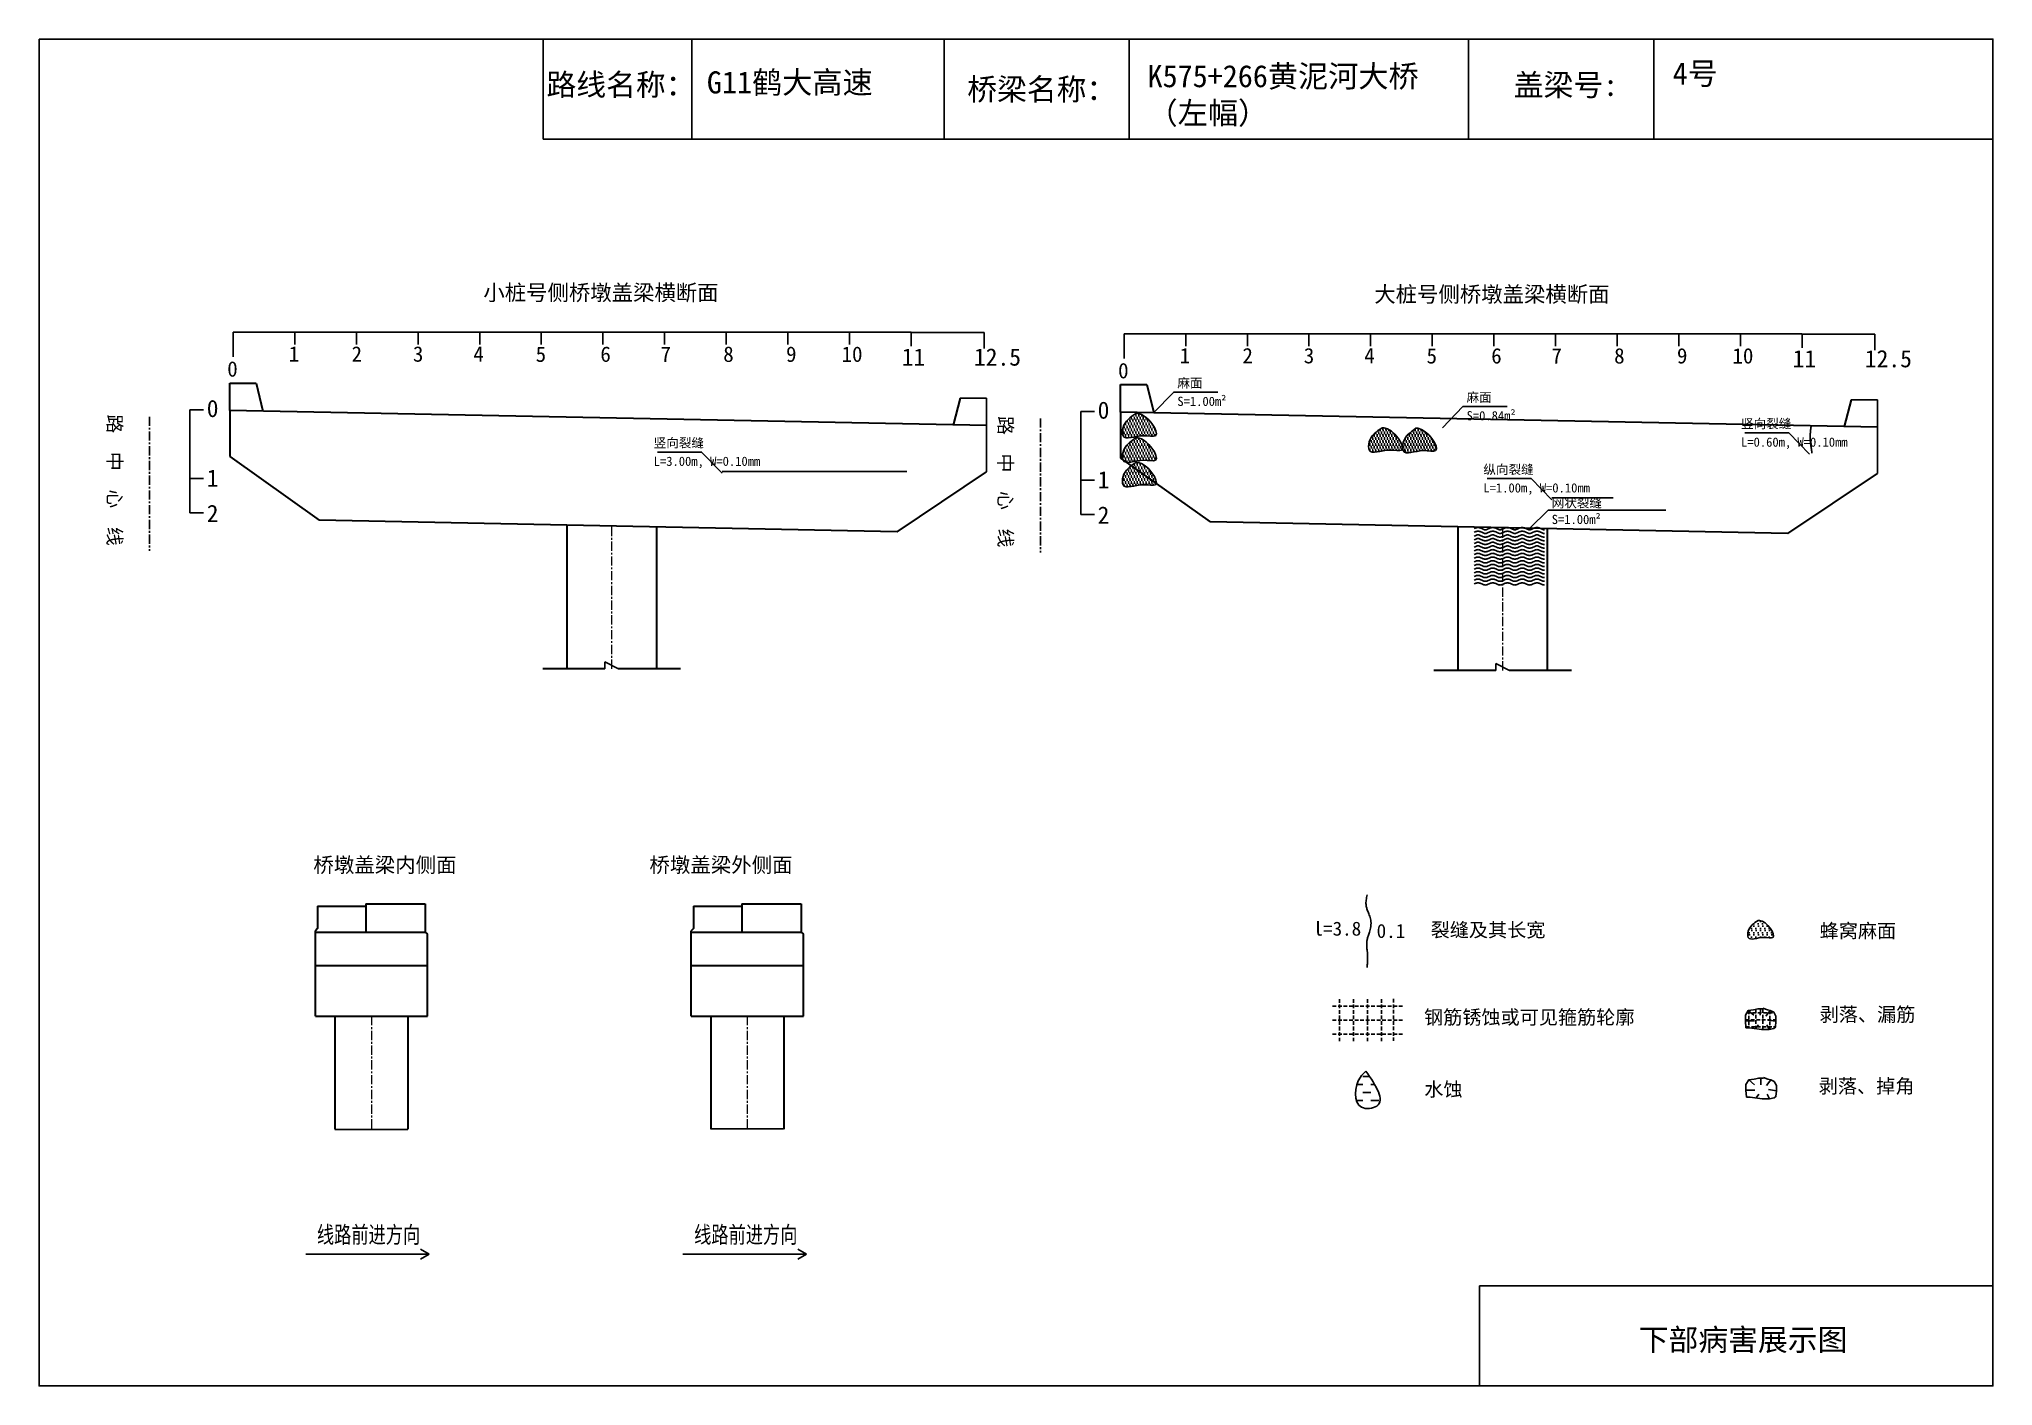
# Model space of a CAD drawing. Header units: millimetres. Extents: x 0 to 530, y 0 to 366.
import ezdxf
from ezdxf.enums import TextEntityAlignment as Align

# ---------------------------------------------------------------- set-up
doc = ezdxf.new("R2010")
doc.units = ezdxf.units.MM
for name, pattern in [('CENTER', [2, 1.25, -0.25, 0.25, -0.25]), ('DASHED', [0.75, 0.5, -0.25]), ('EBG_CENTER', [1.1, 0.8, -0.15, 0, -0.15])]:
    doc.linetypes.add(name, pattern=pattern)
doc.layers.add('Center', color=3, linetype='EBG_CENTER', lineweight=18)
doc.layers.add('中粗实线', color=4, linetype='Continuous', lineweight=35)
for name, color, linetype in [('加固措施', 7, 'Continuous'), ('图层1', 7, 'Continuous'), ('文字', 1, 'Continuous'), ('病害', 5, 'Continuous')]:
    doc.layers.add(name, color=color, linetype=linetype)
doc.styles.add('HAN', font='', dxfattribs={"width": 0.75})
doc.styles.get("Standard").update_dxf_attribs({"font": 'simsun.ttc', "height": 4.25})
doc.styles.add('汉字', font='')
doc.styles.get('HAN').set_extended_font_data('SimSun')
doc.styles.get('汉字').set_extended_font_data('SimSun')
pattern_1 = [(0, (-3019.80915, -229.5924), (0.396875, 0.79375), [0, -0.79375])]
pattern_2 = [(0, (-5094.3226, -525.2974), (0.396875, 0.79375), [0, -0.79375])]

msp = doc.modelspace()

# ---------------------------------------------------------------- texts
for s, height, p in [('1', 4.18, (67.77, 278.01)), ('2', 4.18, (84.8, 278.01)), ('3', 4.18, (101.45, 278.01)), ('4', 4.18, (117.86, 278.01)), ('5', 4.18, (134.76, 277.97)), ('6', 4.18, (152.32, 277.97)), ('7', 4.18, (168.66, 277.97)), ('8', 4.18, (185.67, 277.97)), ('9', 4.18, (202.72, 277.97)), ('10', 4.181, (217.78, 277.97)), ('11', 4.693, (234.1, 276.94)), ('12.5', 4.693, (253.71, 276.94)), ('1', 4.18, (309.54, 277.56)), ('2', 4.18, (326.57, 277.56)), ('3', 4.18, (343.22, 277.56)), ('4', 4.18, (359.63, 277.56)), ('5', 4.18, (376.53, 277.52)), ('6', 4.18, (394.09, 277.52)), ('7', 4.18, (410.44, 277.52)), ('8', 4.18, (427.44, 277.52)), ('9', 4.18, (444.49, 277.52)), ('10', 4.181, (459.55, 277.52)), ('11', 4.693, (475.87, 276.49)), ('12.5', 4.693, (495.48, 276.49)), ('0', 4.18, (51.06, 273.95)), ('0', 4.18, (292.83, 273.5)), ('0', 4.67, (45.51, 262.98)), ('0', 4.67, (287.28, 262.53)), ('1', 4.67, (45.51, 244.09)), ('1', 4.67, (287.28, 243.64)), ('2', 4.67, (45.51, 234.5)), ('2', 4.67, (287.28, 234.05))]:
    msp.add_text(s, height=height).set_placement(p)
at = {"color": 7}
for s, p in [('麻面', (308.91, 271)), ('S=1.00m²', (308.91, 266)), ('麻面', (387.4, 267.1)), ('S=0.84m²', (387.4, 262.1)), ('竖向裂缝', (461.89, 259.94)), ('竖向裂缝', (166.8, 254.74)), ('L=0.60m, W=0.10mm', (461.89, 254.94)), ('L=3.00m, W=0.10mm', (166.8, 249.74)), ('纵向裂缝', (391.96, 247.52)), ('L=1.00m, W=0.10mm', (391.96, 242.52)), ('网状裂缝', (410.5, 238.45)), ('S=1.00m²', (410.5, 233.95))]:
    msp.add_text(s, height=2.5, dxfattribs=at).set_placement(p)
for p in [(18.64, 263.69), (260.41, 263.24)]:
    msp.add_text('路  中  心  线', height=3.734, rotation=270).set_placement(p)
at = {"char_height": 6, "attachment_point": 1}
for s, insert, width in [('{\\fSimSun|b0|i0|c134|p2;\\C7;G11鹤大高速}', (181.23, 356.83), 62.0827), ('K575+266黄泥河大桥（左幅）', (300.82, 358.52), 84.4751), ('4号', (443.31, 359.23), 78.5613)]:
    msp.add_mtext(s, dxfattribs=dict(at, insert=insert, width=width))
at = {"layer": '图层1', "style": '汉字'}
for s, p in [('路线名称：', (137.7, 350.25)), ('桥梁名称：', (251.89, 349)), ('盖梁号:', (400.2, 350.16)), ('下部病害展示图', (434.11, 9.58))]:
    msp.add_text(s, height=5.93, dxfattribs=at).set_placement(p)
at = {"layer": '图层1', "lineweight": -2, "attachment_point": 1}
for s, insert, char_height in [('l=3.8', (345.86, 126.03), 3.806), ('0.1', (362.99, 125.4), 3.806), ('裂缝及其长宽', (377.65, 125.68), 3.806), ('蜂窝麻面', (483.22, 125.44), 3.806), ('钢筋锈蚀或可见箍筋轮廓', (375.86, 101.98), 3.8061), ('剥落、漏筋', (483.22, 102.74), 3.806), ('水蚀', (375.93, 82.42), 3.806), ('剥落、掉角', (482.98, 83.29), 3.806)]:
    msp.add_mtext(s, dxfattribs=dict(at, insert=insert, char_height=char_height))
at = {"layer": '文字', "color": 0}
for s, height, p in [('小桩号侧桥墩盖梁横断面', 4.2544, (152.49, 294.64)), ('大桩号侧桥墩盖梁横断面', 4.2544, (394.27, 294.19)), ('桥墩盖梁内侧面', 4.069, (93.87, 139.39)), ('桥墩盖梁外侧面', 4.069, (185.07, 139.39))]:
    msp.add_text(s, height=height, dxfattribs=at).set_placement(p, align=Align.CENTER)

# ---------------------------------------------------------------- blocks, each defined once
blk = doc.blocks.new('88888')
for p, q in [((1245.415, -3599.279), (1245.261, -3599.19)), ((1243.215, -3599.279), (1245.415, -3599.279)), ((1245.415, -3599.279), (1245.261, -3599.367))]:
    blk.add_line(p, q)
at = {"layer": '文字', "color": 0, "style": 'HAN', "width": 0.75}
blk.add_text('线路前进方向', height=0.3, dxfattribs=at).set_placement((1244.335, -3599.082), align=Align.CENTER)
blk = doc.blocks.new('adfsd')
at = {"lineweight": -2, "ltscale": 0.5}
for p, q in [((1140.897, -3083.694), (1140.936, -3083.729)), ((1140.983, -3083.682), (1140.981, -3083.729)), ((1141.053, -3083.694), (1141.022, -3083.735)), ((1140.876, -3083.768), (1140.94, -3083.769)), ((1140.948, -3083.824), (1140.969, -3083.796)), ((1141.045, -3083.83), (1141.028, -3083.796)), ((1141.094, -3083.772), (1141.036, -3083.763))]:
    blk.add_line(p, q, dxfattribs=at)
blk.add_lwpolyline([(1141, -3083.682), (1140.967, -3083.682), (1140.934, -3083.69), (1140.897, -3083.694), (1140.876, -3083.727), (1140.876, -3083.768), (1140.88, -3083.818), (1140.905, -3083.818), (1140.991, -3083.83), (1141.045, -3083.83), (1141.078, -3083.822), (1141.09, -3083.814), (1141.094, -3083.772), (1141.094, -3083.735), (1141.078, -3083.707), (1141.053, -3083.694), (1141.033, -3083.69), (1141, -3083.678)], dxfattribs=at)

# ---------------------------------------------------------------- hatches: boundary and pattern name
at = {"layer": '加固措施', "lineweight": -2}
h = msp.add_hatch(dxfattribs=at)
h.set_pattern_fill('DOTS')
h.set_pattern_definition(pattern_1)
edge = h.paths.add_edge_path()
edge.add_spline(control_points=[(297.66, 263.99), (296.17, 262.97), (294.06, 261.52), (293.82, 256.14), (298.82, 258.61), (305.61, 256.68), (300.55, 264.11), (297.83, 264), (297.66, 263.99)], knot_values=[0, 0, 0, 0, 5.205471, 7.397577, 12.944796, 16.169923, 23.88441, 24.400432, 24.400432, 24.400432, 24.400432], degree=3, periodic=0)
h = msp.add_hatch(dxfattribs=at)
h.set_pattern_fill('DOTS')
h.set_pattern_definition(pattern_1)
edge = h.paths.add_edge_path()
edge.add_spline(control_points=[(297.66, 263.99), (296.17, 262.97), (294.06, 261.52), (293.82, 256.14), (298.82, 258.61), (305.61, 256.68), (300.55, 264.11), (297.83, 264), (297.66, 263.99)], knot_values=[0, 0, 0, 0, 5.205471, 7.397577, 12.944796, 16.169923, 23.88441, 24.400432, 24.400432, 24.400432, 24.400432], degree=3, periodic=0)
h = msp.add_hatch(dxfattribs=at)
h.set_pattern_fill('DOTS')
h.set_pattern_definition(pattern_1)
edge = h.paths.add_edge_path()
edge.add_spline(control_points=[(364.46, 260.09), (362.97, 259.07), (360.86, 257.62), (360.62, 252.24), (365.62, 254.71), (372.41, 252.78), (367.35, 260.21), (364.63, 260.1), (364.46, 260.09)], knot_values=[0, 0, 0, 0, 5.205471, 7.397577, 12.944796, 16.169923, 23.88441, 24.400432, 24.400432, 24.400432, 24.400432], degree=3, periodic=0)
h = msp.add_hatch(dxfattribs=at)
h.set_pattern_fill('DOTS')
h.set_pattern_definition(pattern_1)
edge = h.paths.add_edge_path()
edge.add_spline(control_points=[(364.46, 260.09), (362.97, 259.07), (360.86, 257.62), (360.62, 252.24), (365.62, 254.71), (372.41, 252.78), (367.35, 260.21), (364.63, 260.1), (364.46, 260.09)], knot_values=[0, 0, 0, 0, 5.205471, 7.397577, 12.944796, 16.169923, 23.88441, 24.400432, 24.400432, 24.400432, 24.400432], degree=3, periodic=0)
h = msp.add_hatch(dxfattribs=at)
h.set_pattern_fill('DOTS')
h.set_pattern_definition(pattern_1)
edge = h.paths.add_edge_path()
edge.add_spline(control_points=[(373.67, 259.93), (372.18, 258.91), (370.07, 257.46), (369.83, 252.08), (374.83, 254.55), (381.62, 252.61), (376.56, 260.05), (373.84, 259.94), (373.67, 259.93)], knot_values=[0, 0, 0, 0, 5.205471, 7.397577, 12.944796, 16.169923, 23.88441, 24.400432, 24.400432, 24.400432, 24.400432], degree=3, periodic=0)
h = msp.add_hatch(dxfattribs=at)
h.set_pattern_fill('DOTS')
h.set_pattern_definition(pattern_1)
edge = h.paths.add_edge_path()
edge.add_spline(control_points=[(373.67, 259.93), (372.18, 258.91), (370.07, 257.46), (369.83, 252.08), (374.83, 254.55), (381.62, 252.61), (376.56, 260.05), (373.84, 259.94), (373.67, 259.93)], knot_values=[0, 0, 0, 0, 5.205471, 7.397577, 12.944796, 16.169923, 23.88441, 24.400432, 24.400432, 24.400432, 24.400432], degree=3, periodic=0)
h = msp.add_hatch(dxfattribs=at)
h.set_pattern_fill('DOTS')
h.set_pattern_definition(pattern_1)
edge = h.paths.add_edge_path()
edge.add_spline(control_points=[(297.66, 257.34), (296.17, 256.31), (294.06, 254.86), (293.82, 249.48), (298.82, 251.95), (305.61, 250.02), (300.55, 257.46), (297.83, 257.34), (297.66, 257.34)], knot_values=[0, 0, 0, 0, 5.205471, 7.397577, 12.944796, 16.169923, 23.88441, 24.400432, 24.400432, 24.400432, 24.400432], degree=3, periodic=0)
h = msp.add_hatch(dxfattribs=at)
h.set_pattern_fill('DOTS')
h.set_pattern_definition(pattern_1)
edge = h.paths.add_edge_path()
edge.add_spline(control_points=[(297.66, 257.34), (296.17, 256.31), (294.06, 254.86), (293.82, 249.48), (298.82, 251.95), (305.61, 250.02), (300.55, 257.46), (297.83, 257.34), (297.66, 257.34)], knot_values=[0, 0, 0, 0, 5.205471, 7.397577, 12.944796, 16.169923, 23.88441, 24.400432, 24.400432, 24.400432, 24.400432], degree=3, periodic=0)
h = msp.add_hatch(dxfattribs=at)
h.set_pattern_fill('DOTS')
h.set_pattern_definition(pattern_1)
edge = h.paths.add_edge_path()
edge.add_spline(control_points=[(297.66, 250.68), (296.17, 249.66), (294.06, 248.2), (293.82, 242.83), (298.82, 245.3), (305.61, 243.36), (300.55, 250.8), (297.83, 250.69), (297.66, 250.68)], knot_values=[0, 0, 0, 0, 5.205471, 7.397577, 12.944796, 16.169923, 23.88441, 24.400432, 24.400432, 24.400432, 24.400432], degree=3, periodic=0)
h = msp.add_hatch(dxfattribs=at)
h.set_pattern_fill('DOTS')
h.set_pattern_definition(pattern_1)
edge = h.paths.add_edge_path()
edge.add_spline(control_points=[(297.66, 250.68), (296.17, 249.66), (294.06, 248.2), (293.82, 242.83), (298.82, 245.3), (305.61, 243.36), (300.55, 250.8), (297.83, 250.69), (297.66, 250.68)], knot_values=[0, 0, 0, 0, 5.205471, 7.397577, 12.944796, 16.169923, 23.88441, 24.400432, 24.400432, 24.400432, 24.400432], degree=3, periodic=0)
h = msp.add_hatch(dxfattribs=at)
h.set_pattern_fill('DOTS', scale=0.761211)
h.set_pattern_definition([(0, (-4133.865, -228.021), (0.60421105, 1.2084221), [0, -1.2084221])])
edge = h.paths.add_edge_path()
edge.add_spline(control_points=[(466.5, 126.36), (465.37, 125.58), (463.76, 124.47), (463.58, 120.38), (467.38, 122.26), (472.55, 120.79), (468.71, 126.45), (466.63, 126.36), (466.5, 126.36)], knot_values=[0, 0, 0, 0, 5.205471, 7.397577, 12.944796, 16.169923, 23.88441, 24.400432, 24.400432, 24.400432, 24.400432], degree=3, periodic=0)
h = msp.add_hatch(dxfattribs=at)
h.set_pattern_fill('DASH', color=256, scale=0.68509)
h.set_pattern_definition([(0, (-3780.0898, -192.23), (2.1751598, 2.1751598), [2.1751598, -2.1751598])])
edge = h.paths.add_edge_path()
edge.add_spline(control_points=[(360.1, 85.42), (359.56, 84.94), (357.02, 82.69), (356.34, 74.5), (366.54, 75.95), (362.77, 81.5), (360.1, 85.42)], knot_values=[0, 0, 0, 0, 3.237042, 15.187225, 21.182779, 35.601669, 35.601669, 35.601669, 35.601669], degree=3, periodic=0)
at = {"layer": '病害', "lineweight": -2}
h = msp.add_hatch(dxfattribs=at)
h.set_pattern_fill('DOTS', color=4, style=0)
h.set_pattern_definition(pattern_2)
edge = h.paths.add_edge_path()
edge.add_spline(control_points=[(297.66, 263.99), (296.17, 262.97), (294.06, 261.52), (293.82, 256.14), (298.82, 258.61), (305.61, 256.68), (300.55, 264.11), (297.83, 264), (297.66, 263.99)], knot_values=[0, 0, 0, 0, 1.041094, 1.479515, 2.588959, 3.233985, 4.776882, 4.880086, 4.880086, 4.880086, 4.880086], degree=3, periodic=0)
h = msp.add_hatch(dxfattribs=at)
h.set_pattern_fill('DOTS', color=4, style=0)
h.set_pattern_definition(pattern_2)
edge = h.paths.add_edge_path()
edge.add_spline(control_points=[(297.66, 263.99), (296.17, 262.97), (294.06, 261.52), (293.82, 256.14), (298.82, 258.61), (305.61, 256.68), (300.55, 264.11), (297.83, 264), (297.66, 263.99)], knot_values=[0, 0, 0, 0, 1.041094, 1.479515, 2.588959, 3.233985, 4.776882, 4.880086, 4.880086, 4.880086, 4.880086], degree=3, periodic=0)
h = msp.add_hatch(dxfattribs=at)
h.set_pattern_fill('DOTS', color=4, style=0)
h.set_pattern_definition(pattern_2)
edge = h.paths.add_edge_path()
edge.add_spline(control_points=[(364.46, 260.09), (362.97, 259.07), (360.86, 257.62), (360.62, 252.24), (365.62, 254.71), (372.41, 252.78), (367.35, 260.21), (364.63, 260.1), (364.46, 260.09)], knot_values=[0, 0, 0, 0, 1.041094, 1.479515, 2.588959, 3.233985, 4.776882, 4.880086, 4.880086, 4.880086, 4.880086], degree=3, periodic=0)
h = msp.add_hatch(dxfattribs=at)
h.set_pattern_fill('DOTS', color=4, style=0)
h.set_pattern_definition(pattern_2)
edge = h.paths.add_edge_path()
edge.add_spline(control_points=[(364.46, 260.09), (362.97, 259.07), (360.86, 257.62), (360.62, 252.24), (365.62, 254.71), (372.41, 252.78), (367.35, 260.21), (364.63, 260.1), (364.46, 260.09)], knot_values=[0, 0, 0, 0, 1.041094, 1.479515, 2.588959, 3.233985, 4.776882, 4.880086, 4.880086, 4.880086, 4.880086], degree=3, periodic=0)
h = msp.add_hatch(dxfattribs=at)
h.set_pattern_fill('DOTS', color=4, style=0)
h.set_pattern_definition(pattern_2)
edge = h.paths.add_edge_path()
edge.add_spline(control_points=[(373.67, 259.93), (372.18, 258.91), (370.07, 257.46), (369.83, 252.08), (374.83, 254.55), (381.62, 252.61), (376.56, 260.05), (373.84, 259.94), (373.67, 259.93)], knot_values=[0, 0, 0, 0, 1.041094, 1.479515, 2.588959, 3.233985, 4.776882, 4.880086, 4.880086, 4.880086, 4.880086], degree=3, periodic=0)
h = msp.add_hatch(dxfattribs=at)
h.set_pattern_fill('DOTS', color=4, style=0)
h.set_pattern_definition(pattern_2)
edge = h.paths.add_edge_path()
edge.add_spline(control_points=[(373.67, 259.93), (372.18, 258.91), (370.07, 257.46), (369.83, 252.08), (374.83, 254.55), (381.62, 252.61), (376.56, 260.05), (373.84, 259.94), (373.67, 259.93)], knot_values=[0, 0, 0, 0, 1.041094, 1.479515, 2.588959, 3.233985, 4.776882, 4.880086, 4.880086, 4.880086, 4.880086], degree=3, periodic=0)
h = msp.add_hatch(dxfattribs=at)
h.set_pattern_fill('DOTS', color=4, style=0)
h.set_pattern_definition(pattern_2)
edge = h.paths.add_edge_path()
edge.add_spline(control_points=[(297.66, 257.34), (296.17, 256.31), (294.06, 254.86), (293.82, 249.48), (298.82, 251.95), (305.61, 250.02), (300.55, 257.46), (297.83, 257.34), (297.66, 257.34)], knot_values=[0, 0, 0, 0, 1.041094, 1.479515, 2.588959, 3.233985, 4.776882, 4.880086, 4.880086, 4.880086, 4.880086], degree=3, periodic=0)
h = msp.add_hatch(dxfattribs=at)
h.set_pattern_fill('DOTS', color=4, style=0)
h.set_pattern_definition(pattern_2)
edge = h.paths.add_edge_path()
edge.add_spline(control_points=[(297.66, 257.34), (296.17, 256.31), (294.06, 254.86), (293.82, 249.48), (298.82, 251.95), (305.61, 250.02), (300.55, 257.46), (297.83, 257.34), (297.66, 257.34)], knot_values=[0, 0, 0, 0, 1.041094, 1.479515, 2.588959, 3.233985, 4.776882, 4.880086, 4.880086, 4.880086, 4.880086], degree=3, periodic=0)
h = msp.add_hatch(dxfattribs=at)
h.set_pattern_fill('DOTS', color=4, style=0)
h.set_pattern_definition(pattern_2)
edge = h.paths.add_edge_path()
edge.add_spline(control_points=[(297.66, 250.68), (296.17, 249.66), (294.06, 248.2), (293.82, 242.83), (298.82, 245.3), (305.61, 243.36), (300.55, 250.8), (297.83, 250.69), (297.66, 250.68)], knot_values=[0, 0, 0, 0, 1.041094, 1.479515, 2.588959, 3.233985, 4.776882, 4.880086, 4.880086, 4.880086, 4.880086], degree=3, periodic=0)
h = msp.add_hatch(dxfattribs=at)
h.set_pattern_fill('DOTS', color=4, style=0)
h.set_pattern_definition(pattern_2)
edge = h.paths.add_edge_path()
edge.add_spline(control_points=[(297.66, 250.68), (296.17, 249.66), (294.06, 248.2), (293.82, 242.83), (298.82, 245.3), (305.61, 243.36), (300.55, 250.8), (297.83, 250.69), (297.66, 250.68)], knot_values=[0, 0, 0, 0, 1.041094, 1.479515, 2.588959, 3.233985, 4.776882, 4.880086, 4.880086, 4.880086, 4.880086], degree=3, periodic=0)
h = msp.add_hatch(dxfattribs=at)
h.set_pattern_fill('DOTS', color=4, scale=0.761211, style=0)
h.set_pattern_definition([(0, (-7292.149, -678.2086), (0.60421105, 1.2084221), [0, -1.2084221])])
edge = h.paths.add_edge_path()
edge.add_spline(control_points=[(466.5, 126.36), (465.37, 125.58), (463.76, 124.47), (463.58, 120.38), (467.38, 122.26), (472.55, 120.79), (468.71, 126.45), (466.63, 126.36), (466.5, 126.36)], knot_values=[0, 0, 0, 0, 1.041094, 1.479515, 2.588959, 3.233985, 4.776882, 4.880086, 4.880086, 4.880086, 4.880086], degree=3, periodic=0)

# ---------------------------------------------------------------- linework, layer by layer
at = {"color": 0, "linetype": 'ByBlock'}
for p, q in [((0, 365.59), (530.24, 365.59)), ((0, 0), (0, 365.59)), ((136.78, 365.59), (136.78, 338.41)), ((245.6, 365.59), (245.6, 338.41)), ((387.92, 365.59), (387.92, 338.41)), ((438.18, 365.53), (438.18, 338.35)), ((530.24, 365.59), (530.24, 0)), ((136.78, 338.41), (530.24, 338.41)), ((390.91, 0), (390.91, 27.18)), ((390.91, 27.18), (530.24, 27.18)), ((530.24, 0), (0, 0))]:
    msp.add_line(p, q, dxfattribs=at)
at = {"color": 0}
for p, q in [((52.68, 279.33), (52.68, 286.02)), ((52.68, 286.02), (69.4, 286.02)), ((69.4, 286.02), (69.4, 282.68)), ((69.4, 286.02), (86.13, 286.02)), ((86.13, 286.02), (102.85, 286.02)), ((86.13, 286.02), (86.13, 282.68)), ((102.85, 286.02), (119.58, 286.02)), ((102.85, 286.02), (102.85, 282.68)), ((119.58, 286.02), (136.3, 286.02)), ((119.58, 286.02), (119.58, 282.68)), ((136.3, 286.02), (153.03, 286.02)), ((136.3, 286.02), (136.3, 282.68)), ((153.03, 286.02), (169.75, 286.02)), ((153.03, 286.02), (153.03, 282.68)), ((169.75, 286.02), (186.48, 286.02)), ((169.75, 286.02), (169.75, 282.68)), ((186.48, 286.02), (203.2, 286.02)), ((186.48, 286.02), (186.48, 282.68)), ((186.48, 286.02), (199.86, 286.02)), ((203.2, 286.02), (219.93, 286.02)), ((203.2, 286.02), (203.2, 282.68)), ((203.2, 286.02), (206.55, 286.02)), ((219.93, 286.02), (236.65, 286.02)), ((219.93, 286.02), (219.93, 282.68)), ((236.66, 285.98), (236.66, 282.23)), ((294.45, 278.88), (294.45, 285.57)), ((294.45, 285.57), (311.17, 285.57)), ((311.17, 285.57), (311.17, 282.23)), ((311.17, 285.57), (327.9, 285.57)), ((327.9, 285.57), (344.62, 285.57)), ((327.9, 285.57), (327.9, 282.23)), ((344.62, 285.57), (361.35, 285.57)), ((344.62, 285.57), (344.62, 282.23)), ((361.35, 285.57), (378.07, 285.57)), ((361.35, 285.57), (361.35, 282.23)), ((378.07, 285.57), (394.8, 285.57)), ((378.07, 285.57), (378.07, 282.23)), ((394.8, 285.57), (411.52, 285.57)), ((394.8, 285.57), (394.8, 282.23)), ((411.52, 285.57), (428.25, 285.57)), ((411.52, 285.57), (411.52, 282.23)), ((428.25, 285.57), (444.97, 285.57)), ((428.25, 285.57), (428.25, 282.23)), ((428.25, 285.57), (441.63, 285.57)), ((444.97, 285.57), (461.7, 285.57)), ((444.97, 285.57), (444.97, 282.23)), ((444.97, 285.57), (448.32, 285.57)), ((461.7, 285.57), (478.42, 285.57)), ((461.7, 285.57), (461.7, 282.23)), ((478.43, 285.53), (478.43, 281.78)), ((44.63, 264.98), (40.9, 264.98)), ((40.9, 264.98), (40.9, 236.97)), ((286.4, 264.53), (282.67, 264.53)), ((282.67, 264.53), (282.67, 236.52)), ((40.9, 246.31), (44.63, 246.31)), ((282.67, 245.86), (286.4, 245.86)), ((40.9, 236.97), (44.63, 236.97)), ((282.67, 236.52), (286.4, 236.52)), ((153.53, 194.68), (153.53, 196.55)), ((395.3, 194.23), (395.3, 196.1))]:
    msp.add_line(p, q, dxfattribs=at)
at = {"linetype": 'ByBlock'}
for p, q in [((236.66, 285.98), (256.44, 285.98)), ((256.44, 285.98), (256.44, 281.57)), ((478.43, 285.53), (498.21, 285.53)), ((498.21, 285.53), (498.21, 281.12)), ((249.97, 268.12), (257.12, 268.12)), ((257.12, 268.12), (257.12, 260.65)), ((491.74, 267.67), (498.89, 267.67)), ((498.89, 267.67), (498.89, 260.2)), ((257.12, 260.65), (257.12, 248.14)), ((498.89, 260.2), (498.89, 247.69)), ((153.53, 196.55), (157.26, 194.68)), ((395.3, 196.1), (399.03, 194.23))]:
    msp.add_line(p, q, dxfattribs=at)
at = {"color": 1, "linetype": 'CENTER', "ltscale": 2}
for p, q in [((29.99, 263.09), (29.99, 226.65)), ((271.76, 262.64), (271.76, 226.2))]:
    msp.add_line(p, q, dxfattribs=at)
at = {"color": 7}
for p, q in [((185.35, 248.23), (235.45, 248.23)), ((410.52, 241.02), (427.22, 241.02))]:
    msp.add_line(p, q, dxfattribs=at)
at = {"color": 1, "linetype": 'DASHED', "ltscale": 2}
for p, q in [((351.03, 103.12), (370.06, 103.12)), ((352.93, 105.02), (352.93, 93.6)), ((356.74, 105.02), (356.74, 93.6)), ((360.55, 105.02), (360.55, 93.6)), ((364.35, 105.02), (364.35, 93.6)), ((367.61, 105.05), (367.61, 93.63)), ((463.45, 101.3), (470.83, 101.3)), ((463.98, 101.94), (463.98, 97.23)), ((465.89, 102.25), (465.89, 96.99)), ((467.79, 102.25), (467.79, 96.76)), ((469.69, 101.95), (469.69, 96.82)), ((351.03, 99.31), (370.06, 99.31)), ((351.03, 95.5), (370.06, 95.5)), ((463.06, 99.39), (471.36, 99.39)), ((463.2, 97.49), (471.21, 97.49))]:
    msp.add_line(p, q, dxfattribs=at)
for p, q in [((80.29, 69.58), (100.06, 69.58)), ((182.26, 69.76), (202.03, 69.76))]:
    msp.add_line(p, q)
at = {"color": 0, "linetype": 'ByBlock'}
msp.add_lwpolyline([(0, 365.59), (530.24, 365.59), (530.24, 0), (0, 0)], close=True, dxfattribs=at)
at = {"color": 7}
for points in [[(302.35, 264), (307.91, 269.75), (319.91, 269.75)], [(380.84, 260.1), (386.4, 265.85), (398.4, 265.85)], [(480.94, 260.74), (480.91, 260.54), (480.88, 260.34), (480.85, 260.14), (480.83, 259.94), (480.8, 259.74), (480.77, 259.54), (480.75, 259.34), (480.73, 259.14), (480.71, 258.94), (480.69, 258.74), (480.68, 258.54), (480.66, 258.34), (480.65, 258.14), (480.65, 257.94), (480.64, 257.74), (480.64, 257.54), (480.65, 257.34), (480.65, 257.14), (480.66, 256.94), (480.67, 256.74), (480.68, 256.54), (480.7, 256.34), (480.72, 256.14), (480.74, 255.94), (480.76, 255.74), (480.79, 255.54), (480.82, 255.34), (480.84, 255.14), (480.87, 254.94), (480.9, 254.74), (480.93, 254.54), (480.96, 254.34), (480.99, 254.14), (481.02, 253.94), (481.05, 253.74), (481.08, 253.54), (481.1, 253.34), (481.13, 253.14)], [(480.44, 252.94), (474.89, 258.69), (462.89, 258.69)], [(185.35, 247.73), (179.8, 253.49), (167.8, 253.49)], [(410.52, 240.52), (404.96, 246.27), (392.96, 246.27)], [(404.5, 232.7), (409.5, 237.7), (441.5, 237.7)], [(389.5, 232.7), (389.7, 232.79), (389.9, 232.88), (390.1, 232.94), (390.3, 232.99), (390.5, 233), (390.7, 232.99), (390.9, 232.94), (391.1, 232.88), (391.3, 232.79), (391.5, 232.7), (391.7, 232.61), (391.9, 232.52), (392.1, 232.46), (392.3, 232.41), (392.5, 232.4), (392.7, 232.41), (392.9, 232.46), (393.1, 232.52), (393.3, 232.61), (393.5, 232.7), (393.7, 232.79), (393.9, 232.88), (394.1, 232.94), (394.3, 232.99), (394.5, 233), (394.7, 232.99), (394.9, 232.94), (395.1, 232.88), (395.3, 232.79), (395.5, 232.7), (395.7, 232.61), (395.9, 232.52), (396.1, 232.46), (396.3, 232.41), (396.5, 232.4), (396.7, 232.41), (396.9, 232.46), (397.1, 232.52), (397.3, 232.61), (397.5, 232.7), (397.7, 232.79), (397.9, 232.88), (398.1, 232.94), (398.3, 232.99), (398.5, 233), (398.7, 232.99), (398.9, 232.94), (399.1, 232.88), (399.3, 232.79), (399.5, 232.7), (399.7, 232.61), (399.9, 232.52), (400.1, 232.46), (400.3, 232.41), (400.5, 232.4), (400.7, 232.41), (400.9, 232.46), (401.1, 232.52), (401.3, 232.61), (401.5, 232.7), (401.7, 232.79), (401.9, 232.88), (402.1, 232.94), (402.3, 232.99), (402.5, 233), (402.7, 232.99), (402.9, 232.94), (403.1, 232.88), (403.3, 232.79), (403.5, 232.7), (403.7, 232.61), (403.9, 232.52), (404.1, 232.46), (404.3, 232.41), (404.5, 232.4), (404.7, 232.41), (404.9, 232.46), (405.1, 232.52), (405.3, 232.61), (405.5, 232.7), (405.7, 232.79), (405.9, 232.88), (406.1, 232.94), (406.3, 232.99), (406.5, 233), (406.7, 232.99), (406.9, 232.94), (407.1, 232.88), (407.3, 232.79), (407.5, 232.7), (407.7, 232.61), (407.9, 232.52), (408.1, 232.46), (408.3, 232.41), (408.5, 232.4)], [(389.5, 231.7), (389.7, 231.79), (389.9, 231.88), (390.1, 231.94), (390.3, 231.99), (390.5, 232), (390.7, 231.99), (390.9, 231.94), (391.1, 231.88), (391.3, 231.79), (391.5, 231.7), (391.7, 231.61), (391.9, 231.52), (392.1, 231.46), (392.3, 231.41), (392.5, 231.4), (392.7, 231.41), (392.9, 231.46), (393.1, 231.52), (393.3, 231.61), (393.5, 231.7), (393.7, 231.79), (393.9, 231.88), (394.1, 231.94), (394.3, 231.99), (394.5, 232), (394.7, 231.99), (394.9, 231.94), (395.1, 231.88), (395.3, 231.79), (395.5, 231.7), (395.7, 231.61), (395.9, 231.52), (396.1, 231.46), (396.3, 231.41), (396.5, 231.4), (396.7, 231.41), (396.9, 231.46), (397.1, 231.52), (397.3, 231.61), (397.5, 231.7), (397.7, 231.79), (397.9, 231.88), (398.1, 231.94), (398.3, 231.99), (398.5, 232), (398.7, 231.99), (398.9, 231.94), (399.1, 231.88), (399.3, 231.79), (399.5, 231.7), (399.7, 231.61), (399.9, 231.52), (400.1, 231.46), (400.3, 231.41), (400.5, 231.4), (400.7, 231.41), (400.9, 231.46), (401.1, 231.52), (401.3, 231.61), (401.5, 231.7), (401.7, 231.79), (401.9, 231.88), (402.1, 231.94), (402.3, 231.99), (402.5, 232), (402.7, 231.99), (402.9, 231.94), (403.1, 231.88), (403.3, 231.79), (403.5, 231.7), (403.7, 231.61), (403.9, 231.52), (404.1, 231.46), (404.3, 231.41), (404.5, 231.4), (404.7, 231.41), (404.9, 231.46), (405.1, 231.52), (405.3, 231.61), (405.5, 231.7), (405.7, 231.79), (405.9, 231.88), (406.1, 231.94), (406.3, 231.99), (406.5, 232), (406.7, 231.99), (406.9, 231.94), (407.1, 231.88), (407.3, 231.79), (407.5, 231.7), (407.7, 231.61), (407.9, 231.52), (408.1, 231.46), (408.3, 231.41), (408.5, 231.4)], [(389.5, 230.7), (389.7, 230.79), (389.9, 230.88), (390.1, 230.94), (390.3, 230.99), (390.5, 231), (390.7, 230.99), (390.9, 230.94), (391.1, 230.88), (391.3, 230.79), (391.5, 230.7), (391.7, 230.61), (391.9, 230.52), (392.1, 230.46), (392.3, 230.41), (392.5, 230.4), (392.7, 230.41), (392.9, 230.46), (393.1, 230.52), (393.3, 230.61), (393.5, 230.7), (393.7, 230.79), (393.9, 230.88), (394.1, 230.94), (394.3, 230.99), (394.5, 231), (394.7, 230.99), (394.9, 230.94), (395.1, 230.88), (395.3, 230.79), (395.5, 230.7), (395.7, 230.61), (395.9, 230.52), (396.1, 230.46), (396.3, 230.41), (396.5, 230.4), (396.7, 230.41), (396.9, 230.46), (397.1, 230.52), (397.3, 230.61), (397.5, 230.7), (397.7, 230.79), (397.9, 230.88), (398.1, 230.94), (398.3, 230.99), (398.5, 231), (398.7, 230.99), (398.9, 230.94), (399.1, 230.88), (399.3, 230.79), (399.5, 230.7), (399.7, 230.61), (399.9, 230.52), (400.1, 230.46), (400.3, 230.41), (400.5, 230.4), (400.7, 230.41), (400.9, 230.46), (401.1, 230.52), (401.3, 230.61), (401.5, 230.7), (401.7, 230.79), (401.9, 230.88), (402.1, 230.94), (402.3, 230.99), (402.5, 231), (402.7, 230.99), (402.9, 230.94), (403.1, 230.88), (403.3, 230.79), (403.5, 230.7), (403.7, 230.61), (403.9, 230.52), (404.1, 230.46), (404.3, 230.41), (404.5, 230.4), (404.7, 230.41), (404.9, 230.46), (405.1, 230.52), (405.3, 230.61), (405.5, 230.7), (405.7, 230.79), (405.9, 230.88), (406.1, 230.94), (406.3, 230.99), (406.5, 231), (406.7, 230.99), (406.9, 230.94), (407.1, 230.88), (407.3, 230.79), (407.5, 230.7), (407.7, 230.61), (407.9, 230.52), (408.1, 230.46), (408.3, 230.41), (408.5, 230.4)], [(389.5, 229.7), (389.7, 229.79), (389.9, 229.88), (390.1, 229.94), (390.3, 229.99), (390.5, 230), (390.7, 229.99), (390.9, 229.94), (391.1, 229.88), (391.3, 229.79), (391.5, 229.7), (391.7, 229.61), (391.9, 229.52), (392.1, 229.46), (392.3, 229.41), (392.5, 229.4), (392.7, 229.41), (392.9, 229.46), (393.1, 229.52), (393.3, 229.61), (393.5, 229.7), (393.7, 229.79), (393.9, 229.88), (394.1, 229.94), (394.3, 229.99), (394.5, 230), (394.7, 229.99), (394.9, 229.94), (395.1, 229.88), (395.3, 229.79), (395.5, 229.7), (395.7, 229.61), (395.9, 229.52), (396.1, 229.46), (396.3, 229.41), (396.5, 229.4), (396.7, 229.41), (396.9, 229.46), (397.1, 229.52), (397.3, 229.61), (397.5, 229.7), (397.7, 229.79), (397.9, 229.88), (398.1, 229.94), (398.3, 229.99), (398.5, 230), (398.7, 229.99), (398.9, 229.94), (399.1, 229.88), (399.3, 229.79), (399.5, 229.7), (399.7, 229.61), (399.9, 229.52), (400.1, 229.46), (400.3, 229.41), (400.5, 229.4), (400.7, 229.41), (400.9, 229.46), (401.1, 229.52), (401.3, 229.61), (401.5, 229.7), (401.7, 229.79), (401.9, 229.88), (402.1, 229.94), (402.3, 229.99), (402.5, 230), (402.7, 229.99), (402.9, 229.94), (403.1, 229.88), (403.3, 229.79), (403.5, 229.7), (403.7, 229.61), (403.9, 229.52), (404.1, 229.46), (404.3, 229.41), (404.5, 229.4), (404.7, 229.41), (404.9, 229.46), (405.1, 229.52), (405.3, 229.61), (405.5, 229.7), (405.7, 229.79), (405.9, 229.88), (406.1, 229.94), (406.3, 229.99), (406.5, 230), (406.7, 229.99), (406.9, 229.94), (407.1, 229.88), (407.3, 229.79), (407.5, 229.7), (407.7, 229.61), (407.9, 229.52), (408.1, 229.46), (408.3, 229.41), (408.5, 229.4)], [(389.5, 228.7), (389.7, 228.79), (389.9, 228.88), (390.1, 228.94), (390.3, 228.99), (390.5, 229), (390.7, 228.99), (390.9, 228.94), (391.1, 228.88), (391.3, 228.79), (391.5, 228.7), (391.7, 228.61), (391.9, 228.52), (392.1, 228.46), (392.3, 228.41), (392.5, 228.4), (392.7, 228.41), (392.9, 228.46), (393.1, 228.52), (393.3, 228.61), (393.5, 228.7), (393.7, 228.79), (393.9, 228.88), (394.1, 228.94), (394.3, 228.99), (394.5, 229), (394.7, 228.99), (394.9, 228.94), (395.1, 228.88), (395.3, 228.79), (395.5, 228.7), (395.7, 228.61), (395.9, 228.52), (396.1, 228.46), (396.3, 228.41), (396.5, 228.4), (396.7, 228.41), (396.9, 228.46), (397.1, 228.52), (397.3, 228.61), (397.5, 228.7), (397.7, 228.79), (397.9, 228.88), (398.1, 228.94), (398.3, 228.99), (398.5, 229), (398.7, 228.99), (398.9, 228.94), (399.1, 228.88), (399.3, 228.79), (399.5, 228.7), (399.7, 228.61), (399.9, 228.52), (400.1, 228.46), (400.3, 228.41), (400.5, 228.4), (400.7, 228.41), (400.9, 228.46), (401.1, 228.52), (401.3, 228.61), (401.5, 228.7), (401.7, 228.79), (401.9, 228.88), (402.1, 228.94), (402.3, 228.99), (402.5, 229), (402.7, 228.99), (402.9, 228.94), (403.1, 228.88), (403.3, 228.79), (403.5, 228.7), (403.7, 228.61), (403.9, 228.52), (404.1, 228.46), (404.3, 228.41), (404.5, 228.4), (404.7, 228.41), (404.9, 228.46), (405.1, 228.52), (405.3, 228.61), (405.5, 228.7), (405.7, 228.79), (405.9, 228.88), (406.1, 228.94), (406.3, 228.99), (406.5, 229), (406.7, 228.99), (406.9, 228.94), (407.1, 228.88), (407.3, 228.79), (407.5, 228.7), (407.7, 228.61), (407.9, 228.52), (408.1, 228.46), (408.3, 228.41), (408.5, 228.4)], [(389.5, 227.7), (389.7, 227.79), (389.9, 227.88), (390.1, 227.94), (390.3, 227.99), (390.5, 228), (390.7, 227.99), (390.9, 227.94), (391.1, 227.88), (391.3, 227.79), (391.5, 227.7), (391.7, 227.61), (391.9, 227.52), (392.1, 227.46), (392.3, 227.41), (392.5, 227.4), (392.7, 227.41), (392.9, 227.46), (393.1, 227.52), (393.3, 227.61), (393.5, 227.7), (393.7, 227.79), (393.9, 227.88), (394.1, 227.94), (394.3, 227.99), (394.5, 228), (394.7, 227.99), (394.9, 227.94), (395.1, 227.88), (395.3, 227.79), (395.5, 227.7), (395.7, 227.61), (395.9, 227.52), (396.1, 227.46), (396.3, 227.41), (396.5, 227.4), (396.7, 227.41), (396.9, 227.46), (397.1, 227.52), (397.3, 227.61), (397.5, 227.7), (397.7, 227.79), (397.9, 227.88), (398.1, 227.94), (398.3, 227.99), (398.5, 228), (398.7, 227.99), (398.9, 227.94), (399.1, 227.88), (399.3, 227.79), (399.5, 227.7), (399.7, 227.61), (399.9, 227.52), (400.1, 227.46), (400.3, 227.41), (400.5, 227.4), (400.7, 227.41), (400.9, 227.46), (401.1, 227.52), (401.3, 227.61), (401.5, 227.7), (401.7, 227.79), (401.9, 227.88), (402.1, 227.94), (402.3, 227.99), (402.5, 228), (402.7, 227.99), (402.9, 227.94), (403.1, 227.88), (403.3, 227.79), (403.5, 227.7), (403.7, 227.61), (403.9, 227.52), (404.1, 227.46), (404.3, 227.41), (404.5, 227.4), (404.7, 227.41), (404.9, 227.46), (405.1, 227.52), (405.3, 227.61), (405.5, 227.7), (405.7, 227.79), (405.9, 227.88), (406.1, 227.94), (406.3, 227.99), (406.5, 228), (406.7, 227.99), (406.9, 227.94), (407.1, 227.88), (407.3, 227.79), (407.5, 227.7), (407.7, 227.61), (407.9, 227.52), (408.1, 227.46), (408.3, 227.41), (408.5, 227.4)], [(389.5, 226.7), (389.7, 226.79), (389.9, 226.88), (390.1, 226.94), (390.3, 226.99), (390.5, 227), (390.7, 226.99), (390.9, 226.94), (391.1, 226.88), (391.3, 226.79), (391.5, 226.7), (391.7, 226.61), (391.9, 226.52), (392.1, 226.46), (392.3, 226.41), (392.5, 226.4), (392.7, 226.41), (392.9, 226.46), (393.1, 226.52), (393.3, 226.61), (393.5, 226.7), (393.7, 226.79), (393.9, 226.88), (394.1, 226.94), (394.3, 226.99), (394.5, 227), (394.7, 226.99), (394.9, 226.94), (395.1, 226.88), (395.3, 226.79), (395.5, 226.7), (395.7, 226.61), (395.9, 226.52), (396.1, 226.46), (396.3, 226.41), (396.5, 226.4), (396.7, 226.41), (396.9, 226.46), (397.1, 226.52), (397.3, 226.61), (397.5, 226.7), (397.7, 226.79), (397.9, 226.88), (398.1, 226.94), (398.3, 226.99), (398.5, 227), (398.7, 226.99), (398.9, 226.94), (399.1, 226.88), (399.3, 226.79), (399.5, 226.7), (399.7, 226.61), (399.9, 226.52), (400.1, 226.46), (400.3, 226.41), (400.5, 226.4), (400.7, 226.41), (400.9, 226.46), (401.1, 226.52), (401.3, 226.61), (401.5, 226.7), (401.7, 226.79), (401.9, 226.88), (402.1, 226.94), (402.3, 226.99), (402.5, 227), (402.7, 226.99), (402.9, 226.94), (403.1, 226.88), (403.3, 226.79), (403.5, 226.7), (403.7, 226.61), (403.9, 226.52), (404.1, 226.46), (404.3, 226.41), (404.5, 226.4), (404.7, 226.41), (404.9, 226.46), (405.1, 226.52), (405.3, 226.61), (405.5, 226.7), (405.7, 226.79), (405.9, 226.88), (406.1, 226.94), (406.3, 226.99), (406.5, 227), (406.7, 226.99), (406.9, 226.94), (407.1, 226.88), (407.3, 226.79), (407.5, 226.7), (407.7, 226.61), (407.9, 226.52), (408.1, 226.46), (408.3, 226.41), (408.5, 226.4)], [(389.5, 225.7), (389.7, 225.79), (389.9, 225.88), (390.1, 225.94), (390.3, 225.99), (390.5, 226), (390.7, 225.99), (390.9, 225.94), (391.1, 225.88), (391.3, 225.79), (391.5, 225.7), (391.7, 225.61), (391.9, 225.52), (392.1, 225.46), (392.3, 225.41), (392.5, 225.4), (392.7, 225.41), (392.9, 225.46), (393.1, 225.52), (393.3, 225.61), (393.5, 225.7), (393.7, 225.79), (393.9, 225.88), (394.1, 225.94), (394.3, 225.99), (394.5, 226), (394.7, 225.99), (394.9, 225.94), (395.1, 225.88), (395.3, 225.79), (395.5, 225.7), (395.7, 225.61), (395.9, 225.52), (396.1, 225.46), (396.3, 225.41), (396.5, 225.4), (396.7, 225.41), (396.9, 225.46), (397.1, 225.52), (397.3, 225.61), (397.5, 225.7), (397.7, 225.79), (397.9, 225.88), (398.1, 225.94), (398.3, 225.99), (398.5, 226), (398.7, 225.99), (398.9, 225.94), (399.1, 225.88), (399.3, 225.79), (399.5, 225.7), (399.7, 225.61), (399.9, 225.52), (400.1, 225.46), (400.3, 225.41), (400.5, 225.4), (400.7, 225.41), (400.9, 225.46), (401.1, 225.52), (401.3, 225.61), (401.5, 225.7), (401.7, 225.79), (401.9, 225.88), (402.1, 225.94), (402.3, 225.99), (402.5, 226), (402.7, 225.99), (402.9, 225.94), (403.1, 225.88), (403.3, 225.79), (403.5, 225.7), (403.7, 225.61), (403.9, 225.52), (404.1, 225.46), (404.3, 225.41), (404.5, 225.4), (404.7, 225.41), (404.9, 225.46), (405.1, 225.52), (405.3, 225.61), (405.5, 225.7), (405.7, 225.79), (405.9, 225.88), (406.1, 225.94), (406.3, 225.99), (406.5, 226), (406.7, 225.99), (406.9, 225.94), (407.1, 225.88), (407.3, 225.79), (407.5, 225.7), (407.7, 225.61), (407.9, 225.52), (408.1, 225.46), (408.3, 225.41), (408.5, 225.4)], [(389.5, 224.7), (389.7, 224.79), (389.9, 224.88), (390.1, 224.94), (390.3, 224.99), (390.5, 225), (390.7, 224.99), (390.9, 224.94), (391.1, 224.88), (391.3, 224.79), (391.5, 224.7), (391.7, 224.61), (391.9, 224.52), (392.1, 224.46), (392.3, 224.41), (392.5, 224.4), (392.7, 224.41), (392.9, 224.46), (393.1, 224.52), (393.3, 224.61), (393.5, 224.7), (393.7, 224.79), (393.9, 224.88), (394.1, 224.94), (394.3, 224.99), (394.5, 225), (394.7, 224.99), (394.9, 224.94), (395.1, 224.88), (395.3, 224.79), (395.5, 224.7), (395.7, 224.61), (395.9, 224.52), (396.1, 224.46), (396.3, 224.41), (396.5, 224.4), (396.7, 224.41), (396.9, 224.46), (397.1, 224.52), (397.3, 224.61), (397.5, 224.7), (397.7, 224.79), (397.9, 224.88), (398.1, 224.94), (398.3, 224.99), (398.5, 225), (398.7, 224.99), (398.9, 224.94), (399.1, 224.88), (399.3, 224.79), (399.5, 224.7), (399.7, 224.61), (399.9, 224.52), (400.1, 224.46), (400.3, 224.41), (400.5, 224.4), (400.7, 224.41), (400.9, 224.46), (401.1, 224.52), (401.3, 224.61), (401.5, 224.7), (401.7, 224.79), (401.9, 224.88), (402.1, 224.94), (402.3, 224.99), (402.5, 225), (402.7, 224.99), (402.9, 224.94), (403.1, 224.88), (403.3, 224.79), (403.5, 224.7), (403.7, 224.61), (403.9, 224.52), (404.1, 224.46), (404.3, 224.41), (404.5, 224.4), (404.7, 224.41), (404.9, 224.46), (405.1, 224.52), (405.3, 224.61), (405.5, 224.7), (405.7, 224.79), (405.9, 224.88), (406.1, 224.94), (406.3, 224.99), (406.5, 225), (406.7, 224.99), (406.9, 224.94), (407.1, 224.88), (407.3, 224.79), (407.5, 224.7), (407.7, 224.61), (407.9, 224.52), (408.1, 224.46), (408.3, 224.41), (408.5, 224.4)], [(389.5, 223.7), (389.7, 223.79), (389.9, 223.88), (390.1, 223.94), (390.3, 223.99), (390.5, 224), (390.7, 223.99), (390.9, 223.94), (391.1, 223.88), (391.3, 223.79), (391.5, 223.7), (391.7, 223.61), (391.9, 223.52), (392.1, 223.46), (392.3, 223.41), (392.5, 223.4), (392.7, 223.41), (392.9, 223.46), (393.1, 223.52), (393.3, 223.61), (393.5, 223.7), (393.7, 223.79), (393.9, 223.88), (394.1, 223.94), (394.3, 223.99), (394.5, 224), (394.7, 223.99), (394.9, 223.94), (395.1, 223.88), (395.3, 223.79), (395.5, 223.7), (395.7, 223.61), (395.9, 223.52), (396.1, 223.46), (396.3, 223.41), (396.5, 223.4), (396.7, 223.41), (396.9, 223.46), (397.1, 223.52), (397.3, 223.61), (397.5, 223.7), (397.7, 223.79), (397.9, 223.88), (398.1, 223.94), (398.3, 223.99), (398.5, 224), (398.7, 223.99), (398.9, 223.94), (399.1, 223.88), (399.3, 223.79), (399.5, 223.7), (399.7, 223.61), (399.9, 223.52), (400.1, 223.46), (400.3, 223.41), (400.5, 223.4), (400.7, 223.41), (400.9, 223.46), (401.1, 223.52), (401.3, 223.61), (401.5, 223.7), (401.7, 223.79), (401.9, 223.88), (402.1, 223.94), (402.3, 223.99), (402.5, 224), (402.7, 223.99), (402.9, 223.94), (403.1, 223.88), (403.3, 223.79), (403.5, 223.7), (403.7, 223.61), (403.9, 223.52), (404.1, 223.46), (404.3, 223.41), (404.5, 223.4), (404.7, 223.41), (404.9, 223.46), (405.1, 223.52), (405.3, 223.61), (405.5, 223.7), (405.7, 223.79), (405.9, 223.88), (406.1, 223.94), (406.3, 223.99), (406.5, 224), (406.7, 223.99), (406.9, 223.94), (407.1, 223.88), (407.3, 223.79), (407.5, 223.7), (407.7, 223.61), (407.9, 223.52), (408.1, 223.46), (408.3, 223.41), (408.5, 223.4)], [(389.5, 222.7), (389.7, 222.79), (389.9, 222.88), (390.1, 222.94), (390.3, 222.99), (390.5, 223), (390.7, 222.99), (390.9, 222.94), (391.1, 222.88), (391.3, 222.79), (391.5, 222.7), (391.7, 222.61), (391.9, 222.52), (392.1, 222.46), (392.3, 222.41), (392.5, 222.4), (392.7, 222.41), (392.9, 222.46), (393.1, 222.52), (393.3, 222.61), (393.5, 222.7), (393.7, 222.79), (393.9, 222.88), (394.1, 222.94), (394.3, 222.99), (394.5, 223), (394.7, 222.99), (394.9, 222.94), (395.1, 222.88), (395.3, 222.79), (395.5, 222.7), (395.7, 222.61), (395.9, 222.52), (396.1, 222.46), (396.3, 222.41), (396.5, 222.4), (396.7, 222.41), (396.9, 222.46), (397.1, 222.52), (397.3, 222.61), (397.5, 222.7), (397.7, 222.79), (397.9, 222.88), (398.1, 222.94), (398.3, 222.99), (398.5, 223), (398.7, 222.99), (398.9, 222.94), (399.1, 222.88), (399.3, 222.79), (399.5, 222.7), (399.7, 222.61), (399.9, 222.52), (400.1, 222.46), (400.3, 222.41), (400.5, 222.4), (400.7, 222.41), (400.9, 222.46), (401.1, 222.52), (401.3, 222.61), (401.5, 222.7), (401.7, 222.79), (401.9, 222.88), (402.1, 222.94), (402.3, 222.99), (402.5, 223), (402.7, 222.99), (402.9, 222.94), (403.1, 222.88), (403.3, 222.79), (403.5, 222.7), (403.7, 222.61), (403.9, 222.52), (404.1, 222.46), (404.3, 222.41), (404.5, 222.4), (404.7, 222.41), (404.9, 222.46), (405.1, 222.52), (405.3, 222.61), (405.5, 222.7), (405.7, 222.79), (405.9, 222.88), (406.1, 222.94), (406.3, 222.99), (406.5, 223), (406.7, 222.99), (406.9, 222.94), (407.1, 222.88), (407.3, 222.79), (407.5, 222.7), (407.7, 222.61), (407.9, 222.52), (408.1, 222.46), (408.3, 222.41), (408.5, 222.4)], [(389.5, 221.7), (389.7, 221.79), (389.9, 221.88), (390.1, 221.94), (390.3, 221.99), (390.5, 222), (390.7, 221.99), (390.9, 221.94), (391.1, 221.88), (391.3, 221.79), (391.5, 221.7), (391.7, 221.61), (391.9, 221.52), (392.1, 221.46), (392.3, 221.41), (392.5, 221.4), (392.7, 221.41), (392.9, 221.46), (393.1, 221.52), (393.3, 221.61), (393.5, 221.7), (393.7, 221.79), (393.9, 221.88), (394.1, 221.94), (394.3, 221.99), (394.5, 222), (394.7, 221.99), (394.9, 221.94), (395.1, 221.88), (395.3, 221.79), (395.5, 221.7), (395.7, 221.61), (395.9, 221.52), (396.1, 221.46), (396.3, 221.41), (396.5, 221.4), (396.7, 221.41), (396.9, 221.46), (397.1, 221.52), (397.3, 221.61), (397.5, 221.7), (397.7, 221.79), (397.9, 221.88), (398.1, 221.94), (398.3, 221.99), (398.5, 222), (398.7, 221.99), (398.9, 221.94), (399.1, 221.88), (399.3, 221.79), (399.5, 221.7), (399.7, 221.61), (399.9, 221.52), (400.1, 221.46), (400.3, 221.41), (400.5, 221.4), (400.7, 221.41), (400.9, 221.46), (401.1, 221.52), (401.3, 221.61), (401.5, 221.7), (401.7, 221.79), (401.9, 221.88), (402.1, 221.94), (402.3, 221.99), (402.5, 222), (402.7, 221.99), (402.9, 221.94), (403.1, 221.88), (403.3, 221.79), (403.5, 221.7), (403.7, 221.61), (403.9, 221.52), (404.1, 221.46), (404.3, 221.41), (404.5, 221.4), (404.7, 221.41), (404.9, 221.46), (405.1, 221.52), (405.3, 221.61), (405.5, 221.7), (405.7, 221.79), (405.9, 221.88), (406.1, 221.94), (406.3, 221.99), (406.5, 222), (406.7, 221.99), (406.9, 221.94), (407.1, 221.88), (407.3, 221.79), (407.5, 221.7), (407.7, 221.61), (407.9, 221.52), (408.1, 221.46), (408.3, 221.41), (408.5, 221.4)], [(389.5, 220.7), (389.7, 220.79), (389.9, 220.88), (390.1, 220.94), (390.3, 220.99), (390.5, 221), (390.7, 220.99), (390.9, 220.94), (391.1, 220.88), (391.3, 220.79), (391.5, 220.7), (391.7, 220.61), (391.9, 220.52), (392.1, 220.46), (392.3, 220.41), (392.5, 220.4), (392.7, 220.41), (392.9, 220.46), (393.1, 220.52), (393.3, 220.61), (393.5, 220.7), (393.7, 220.79), (393.9, 220.88), (394.1, 220.94), (394.3, 220.99), (394.5, 221), (394.7, 220.99), (394.9, 220.94), (395.1, 220.88), (395.3, 220.79), (395.5, 220.7), (395.7, 220.61), (395.9, 220.52), (396.1, 220.46), (396.3, 220.41), (396.5, 220.4), (396.7, 220.41), (396.9, 220.46), (397.1, 220.52), (397.3, 220.61), (397.5, 220.7), (397.7, 220.79), (397.9, 220.88), (398.1, 220.94), (398.3, 220.99), (398.5, 221), (398.7, 220.99), (398.9, 220.94), (399.1, 220.88), (399.3, 220.79), (399.5, 220.7), (399.7, 220.61), (399.9, 220.52), (400.1, 220.46), (400.3, 220.41), (400.5, 220.4), (400.7, 220.41), (400.9, 220.46), (401.1, 220.52), (401.3, 220.61), (401.5, 220.7), (401.7, 220.79), (401.9, 220.88), (402.1, 220.94), (402.3, 220.99), (402.5, 221), (402.7, 220.99), (402.9, 220.94), (403.1, 220.88), (403.3, 220.79), (403.5, 220.7), (403.7, 220.61), (403.9, 220.52), (404.1, 220.46), (404.3, 220.41), (404.5, 220.4), (404.7, 220.41), (404.9, 220.46), (405.1, 220.52), (405.3, 220.61), (405.5, 220.7), (405.7, 220.79), (405.9, 220.88), (406.1, 220.94), (406.3, 220.99), (406.5, 221), (406.7, 220.99), (406.9, 220.94), (407.1, 220.88), (407.3, 220.79), (407.5, 220.7), (407.7, 220.61), (407.9, 220.52), (408.1, 220.46), (408.3, 220.41), (408.5, 220.4)], [(389.5, 219.7), (389.7, 219.79), (389.9, 219.88), (390.1, 219.94), (390.3, 219.99), (390.5, 220), (390.7, 219.99), (390.9, 219.94), (391.1, 219.88), (391.3, 219.79), (391.5, 219.7), (391.7, 219.61), (391.9, 219.52), (392.1, 219.46), (392.3, 219.41), (392.5, 219.4), (392.7, 219.41), (392.9, 219.46), (393.1, 219.52), (393.3, 219.61), (393.5, 219.7), (393.7, 219.79), (393.9, 219.88), (394.1, 219.94), (394.3, 219.99), (394.5, 220), (394.7, 219.99), (394.9, 219.94), (395.1, 219.88), (395.3, 219.79), (395.5, 219.7), (395.7, 219.61), (395.9, 219.52), (396.1, 219.46), (396.3, 219.41), (396.5, 219.4), (396.7, 219.41), (396.9, 219.46), (397.1, 219.52), (397.3, 219.61), (397.5, 219.7), (397.7, 219.79), (397.9, 219.88), (398.1, 219.94), (398.3, 219.99), (398.5, 220), (398.7, 219.99), (398.9, 219.94), (399.1, 219.88), (399.3, 219.79), (399.5, 219.7), (399.7, 219.61), (399.9, 219.52), (400.1, 219.46), (400.3, 219.41), (400.5, 219.4), (400.7, 219.41), (400.9, 219.46), (401.1, 219.52), (401.3, 219.61), (401.5, 219.7), (401.7, 219.79), (401.9, 219.88), (402.1, 219.94), (402.3, 219.99), (402.5, 220), (402.7, 219.99), (402.9, 219.94), (403.1, 219.88), (403.3, 219.79), (403.5, 219.7), (403.7, 219.61), (403.9, 219.52), (404.1, 219.46), (404.3, 219.41), (404.5, 219.4), (404.7, 219.41), (404.9, 219.46), (405.1, 219.52), (405.3, 219.61), (405.5, 219.7), (405.7, 219.79), (405.9, 219.88), (406.1, 219.94), (406.3, 219.99), (406.5, 220), (406.7, 219.99), (406.9, 219.94), (407.1, 219.88), (407.3, 219.79), (407.5, 219.7), (407.7, 219.61), (407.9, 219.52), (408.1, 219.46), (408.3, 219.41), (408.5, 219.4)], [(389.5, 218.7), (389.7, 218.79), (389.9, 218.88), (390.1, 218.94), (390.3, 218.99), (390.5, 219), (390.7, 218.99), (390.9, 218.94), (391.1, 218.88), (391.3, 218.79), (391.5, 218.7), (391.7, 218.61), (391.9, 218.52), (392.1, 218.46), (392.3, 218.41), (392.5, 218.4), (392.7, 218.41), (392.9, 218.46), (393.1, 218.52), (393.3, 218.61), (393.5, 218.7), (393.7, 218.79), (393.9, 218.88), (394.1, 218.94), (394.3, 218.99), (394.5, 219), (394.7, 218.99), (394.9, 218.94), (395.1, 218.88), (395.3, 218.79), (395.5, 218.7), (395.7, 218.61), (395.9, 218.52), (396.1, 218.46), (396.3, 218.41), (396.5, 218.4), (396.7, 218.41), (396.9, 218.46), (397.1, 218.52), (397.3, 218.61), (397.5, 218.7), (397.7, 218.79), (397.9, 218.88), (398.1, 218.94), (398.3, 218.99), (398.5, 219), (398.7, 218.99), (398.9, 218.94), (399.1, 218.88), (399.3, 218.79), (399.5, 218.7), (399.7, 218.61), (399.9, 218.52), (400.1, 218.46), (400.3, 218.41), (400.5, 218.4), (400.7, 218.41), (400.9, 218.46), (401.1, 218.52), (401.3, 218.61), (401.5, 218.7), (401.7, 218.79), (401.9, 218.88), (402.1, 218.94), (402.3, 218.99), (402.5, 219), (402.7, 218.99), (402.9, 218.94), (403.1, 218.88), (403.3, 218.79), (403.5, 218.7), (403.7, 218.61), (403.9, 218.52), (404.1, 218.46), (404.3, 218.41), (404.5, 218.4), (404.7, 218.41), (404.9, 218.46), (405.1, 218.52), (405.3, 218.61), (405.5, 218.7), (405.7, 218.79), (405.9, 218.88), (406.1, 218.94), (406.3, 218.99), (406.5, 219), (406.7, 218.99), (406.9, 218.94), (407.1, 218.88), (407.3, 218.79), (407.5, 218.7), (407.7, 218.61), (407.9, 218.52), (408.1, 218.46), (408.3, 218.41), (408.5, 218.4)], [(389.5, 217.7), (389.7, 217.79), (389.9, 217.88), (390.1, 217.94), (390.3, 217.99), (390.5, 218), (390.7, 217.99), (390.9, 217.94), (391.1, 217.88), (391.3, 217.79), (391.5, 217.7), (391.7, 217.61), (391.9, 217.52), (392.1, 217.46), (392.3, 217.41), (392.5, 217.4), (392.7, 217.41), (392.9, 217.46), (393.1, 217.52), (393.3, 217.61), (393.5, 217.7), (393.7, 217.79), (393.9, 217.88), (394.1, 217.94), (394.3, 217.99), (394.5, 218), (394.7, 217.99), (394.9, 217.94), (395.1, 217.88), (395.3, 217.79), (395.5, 217.7), (395.7, 217.61), (395.9, 217.52), (396.1, 217.46), (396.3, 217.41), (396.5, 217.4), (396.7, 217.41), (396.9, 217.46), (397.1, 217.52), (397.3, 217.61), (397.5, 217.7), (397.7, 217.79), (397.9, 217.88), (398.1, 217.94), (398.3, 217.99), (398.5, 218), (398.7, 217.99), (398.9, 217.94), (399.1, 217.88), (399.3, 217.79), (399.5, 217.7), (399.7, 217.61), (399.9, 217.52), (400.1, 217.46), (400.3, 217.41), (400.5, 217.4), (400.7, 217.41), (400.9, 217.46), (401.1, 217.52), (401.3, 217.61), (401.5, 217.7), (401.7, 217.79), (401.9, 217.88), (402.1, 217.94), (402.3, 217.99), (402.5, 218), (402.7, 217.99), (402.9, 217.94), (403.1, 217.88), (403.3, 217.79), (403.5, 217.7), (403.7, 217.61), (403.9, 217.52), (404.1, 217.46), (404.3, 217.41), (404.5, 217.4), (404.7, 217.41), (404.9, 217.46), (405.1, 217.52), (405.3, 217.61), (405.5, 217.7), (405.7, 217.79), (405.9, 217.88), (406.1, 217.94), (406.3, 217.99), (406.5, 218), (406.7, 217.99), (406.9, 217.94), (407.1, 217.88), (407.3, 217.79), (407.5, 217.7), (407.7, 217.61), (407.9, 217.52), (408.1, 217.46), (408.3, 217.41), (408.5, 217.4)]]:
    msp.add_lwpolyline(points, dxfattribs=at)
at = {"lineweight": -2}
for points, knots in [([(297.66, 263.99), (296.17, 262.97), (294.06, 261.52), (293.82, 256.14), (298.82, 258.61), (305.61, 256.68), (300.55, 264.11), (297.83, 264), (297.66, 263.99)], [0, 0, 0, 0, 2.602735, 3.698789, 6.472398, 8.084961, 11.942205, 12.200216, 12.200216, 12.200216, 12.200216]), ([(297.66, 263.99), (296.17, 262.97), (294.06, 261.52), (293.82, 256.14), (298.82, 258.61), (305.61, 256.68), (300.55, 264.11), (297.83, 264), (297.66, 263.99)], [0, 0, 0, 0, 2.602735, 3.698789, 6.472398, 8.084961, 11.942205, 12.200216, 12.200216, 12.200216, 12.200216]), ([(364.46, 260.09), (362.97, 259.07), (360.86, 257.62), (360.62, 252.24), (365.62, 254.71), (372.41, 252.78), (367.35, 260.21), (364.63, 260.1), (364.46, 260.09)], [0, 0, 0, 0, 2.602735, 3.698789, 6.472398, 8.084961, 11.942205, 12.200216, 12.200216, 12.200216, 12.200216]), ([(364.46, 260.09), (362.97, 259.07), (360.86, 257.62), (360.62, 252.24), (365.62, 254.71), (372.41, 252.78), (367.35, 260.21), (364.63, 260.1), (364.46, 260.09)], [0, 0, 0, 0, 2.602735, 3.698789, 6.472398, 8.084961, 11.942205, 12.200216, 12.200216, 12.200216, 12.200216]), ([(373.67, 259.93), (372.18, 258.91), (370.07, 257.46), (369.83, 252.08), (374.83, 254.55), (381.62, 252.61), (376.56, 260.05), (373.84, 259.94), (373.67, 259.93)], [0, 0, 0, 0, 2.602735, 3.698789, 6.472398, 8.084961, 11.942205, 12.200216, 12.200216, 12.200216, 12.200216]), ([(373.67, 259.93), (372.18, 258.91), (370.07, 257.46), (369.83, 252.08), (374.83, 254.55), (381.62, 252.61), (376.56, 260.05), (373.84, 259.94), (373.67, 259.93)], [0, 0, 0, 0, 2.602735, 3.698789, 6.472398, 8.084961, 11.942205, 12.200216, 12.200216, 12.200216, 12.200216]), ([(297.66, 257.34), (296.17, 256.31), (294.06, 254.86), (293.82, 249.48), (298.82, 251.95), (305.61, 250.02), (300.55, 257.46), (297.83, 257.34), (297.66, 257.34)], [0, 0, 0, 0, 2.602735, 3.698789, 6.472398, 8.084961, 11.942205, 12.200216, 12.200216, 12.200216, 12.200216]), ([(297.66, 257.34), (296.17, 256.31), (294.06, 254.86), (293.82, 249.48), (298.82, 251.95), (305.61, 250.02), (300.55, 257.46), (297.83, 257.34), (297.66, 257.34)], [0, 0, 0, 0, 2.602735, 3.698789, 6.472398, 8.084961, 11.942205, 12.200216, 12.200216, 12.200216, 12.200216]), ([(297.66, 250.68), (296.17, 249.66), (294.06, 248.2), (293.82, 242.83), (298.82, 245.3), (305.61, 243.36), (300.55, 250.8), (297.83, 250.69), (297.66, 250.68)], [0, 0, 0, 0, 2.602735, 3.698789, 6.472398, 8.084961, 11.942205, 12.200216, 12.200216, 12.200216, 12.200216]), ([(297.66, 250.68), (296.17, 249.66), (294.06, 248.2), (293.82, 242.83), (298.82, 245.3), (305.61, 243.36), (300.55, 250.8), (297.83, 250.69), (297.66, 250.68)], [0, 0, 0, 0, 2.602735, 3.698789, 6.472398, 8.084961, 11.942205, 12.200216, 12.200216, 12.200216, 12.200216]), ([(466.5, 126.36), (465.37, 125.58), (463.76, 124.47), (463.58, 120.38), (467.38, 122.26), (472.55, 120.79), (468.71, 126.45), (466.63, 126.36), (466.5, 126.36)], [0, 0, 0, 0, 3.962461, 5.631115, 9.853718, 12.30872, 18.18107, 18.573871, 18.573871, 18.573871, 18.573871])]:
    msp.add_open_spline(points, degree=3, knots=knots, dxfattribs=at)
at = {"layer": 'Center', "color": 1, "linetype": 'CENTER', "ltscale": 2}
for p, q in [((155.39, 233.17), (155.39, 194.68)), ((397.17, 232.72), (397.17, 194.23)), ((90.2, 100.38), (90.2, 69.7)), ((192.2, 100.38), (192.2, 69.7))]:
    msp.add_line(p, q, dxfattribs=at)
at = {"layer": '中粗实线', "color": 0}
for p, q in [((51.73, 264.76), (51.73, 272.23)), ((51.73, 272.23), (58.88, 272.23)), ((58.88, 272.23), (60.75, 264.58)), ((293.5, 264.31), (293.5, 271.78)), ((293.5, 271.78), (300.65, 271.78)), ((300.65, 271.78), (302.52, 264.13)), ((249.97, 268.12), (248.1, 260.83)), ((491.74, 267.67), (489.87, 260.38)), ((51.73, 264.76), (51.73, 252.25)), ((257.12, 260.65), (51.73, 264.76)), ((293.5, 264.31), (293.5, 251.8)), ((498.89, 260.2), (293.5, 264.31)), ((51.73, 252.25), (76, 234.96)), ((293.5, 251.8), (317.77, 234.51)), ((232.85, 231.83), (257.12, 248.14)), ((474.62, 231.37), (498.89, 247.69)), ((232.85, 231.83), (76, 234.96)), ((143.26, 233.42), (143.26, 194.68)), ((474.62, 231.37), (317.77, 234.51)), ((167.53, 232.93), (167.53, 194.68)), ((385.03, 232.97), (385.03, 194.23)), ((409.3, 232.48), (409.3, 194.23)), ((153.53, 194.68), (136.72, 194.68)), ((174.07, 194.68), (157.26, 194.68)), ((395.3, 194.23), (378.49, 194.23)), ((415.84, 194.23), (399.03, 194.23)), ((75.58, 130.22), (88.68, 130.22)), ((75.58, 130.22), (75.58, 124.13)), ((88.68, 130.83), (104.82, 130.83)), ((88.68, 130.83), (88.68, 123.21)), ((104.82, 130.83), (104.82, 123.21)), ((177.59, 130.22), (190.68, 130.22)), ((177.59, 130.22), (177.59, 124.13)), ((190.68, 130.83), (206.82, 130.83)), ((190.68, 130.83), (190.68, 123.21)), ((206.82, 130.83), (206.82, 123.21)), ((75.58, 124.13), (74.98, 123.52)), ((74.98, 100.38), (74.98, 123.52)), ((74.98, 123.21), (104.82, 123.21)), ((104.82, 123.21), (105.42, 122.6)), ((105.42, 100.38), (105.42, 122.6)), ((177.59, 124.13), (176.98, 123.52)), ((176.98, 100.38), (176.98, 123.52)), ((176.98, 123.21), (206.82, 123.21)), ((206.82, 123.21), (207.43, 122.6)), ((207.43, 100.38), (207.43, 122.6)), ((74.98, 114.08), (105.42, 114.08)), ((176.98, 114.08), (207.43, 114.08)), ((74.98, 100.38), (105.42, 100.38)), ((80.3, 100.38), (80.3, 69.7)), ((100.1, 100.38), (100.1, 69.7)), ((176.98, 100.38), (207.43, 100.38)), ((182.31, 100.38), (182.31, 69.7)), ((202.1, 100.38), (202.1, 69.7))]:
    msp.add_line(p, q, dxfattribs=at)
at = {"layer": '加固措施', "lineweight": -2}
msp.add_open_spline([(360.1, 85.42), (359.56, 84.94), (357.02, 82.69), (356.34, 74.5), (366.54, 75.95), (362.77, 81.5), (360.1, 85.42)], degree=3, knots=[0, 0, 0, 0, 2.217654, 10.404596, 14.512083, 24.390306, 24.390306, 24.390306, 24.390306], dxfattribs=at)
at = {"layer": '图层1', "lineweight": -2}
msp.add_open_spline([(360.38, 133.26), (360.34, 133.02), (360.29, 132.79), (360.18, 132.09), (360.12, 131.65), (360.09, 131.03), (360.09, 130.83), (360.12, 130.52), (360.13, 130.4), (360.17, 130.17), (360.2, 130.06), (360.3, 129.64), (360.42, 129.32), (360.69, 128.61), (360.85, 128.23), (361.15, 127.4), (361.29, 126.95), (361.43, 126.17), (361.46, 125.87), (361.47, 125.27), (361.44, 124.98), (361.37, 124.43), (361.31, 124.16), (361.19, 123.65), (361.12, 123.41), (360.93, 122.8), (360.8, 122.45), (360.59, 121.79), (360.49, 121.48), (360.39, 121.06), (360.36, 120.92), (360.33, 120.69), (360.31, 120.59), (360.3, 120.37), (360.29, 120.25), (360.28, 119.84), (360.3, 119.52), (360.35, 118.83), (360.39, 118.46), (360.46, 117.82), (360.48, 117.56), (360.52, 117.05), (360.53, 116.82), (360.54, 116.36), (360.54, 116.13), (360.53, 115.46), (360.5, 115.02), (360.45, 114.26), (360.42, 113.94), (360.4, 113.62)], degree=3, knots=[0, 0, 0, 0, 0.93103, 0.93103, 2.904338, 2.904338, 3.933552, 3.933552, 4.598026, 4.598026, 5.2625, 5.2625, 6.799065, 6.799065, 8.335629, 8.335629, 9.872194, 9.872194, 10.744529, 10.744529, 11.616864, 11.616864, 12.4892, 12.4892, 13.361535, 13.361535, 14.755665, 14.755665, 16.149795, 16.149795, 16.835641, 16.835641, 17.410365, 17.410365, 17.98509, 17.98509, 19.45733, 19.45733, 20.929571, 20.929571, 21.910052, 21.910052, 22.722819, 22.722819, 23.535585, 23.535585, 25.161117, 25.161117, 26.428502, 26.428502, 26.428502, 26.428502], dxfattribs=at)
at = {"layer": '病害', "color": 5}
for p, q in [((136.78, 365.59), (136.78, 338.41)), ((245.6, 365.59), (245.6, 338.41)), ((387.92, 365.59), (387.92, 338.41)), ((530.24, 365.59), (530.24, 338.41)), ((136.78, 338.41), (387.36, 338.41)), ((387.36, 338.41), (530.24, 338.41)), ((390.91, 27.18), (530.24, 27.18)), ((390.91, 27.18), (390.91, 0)), ((530.24, 27.18), (530.24, 0))]:
    msp.add_line(p, q, dxfattribs=at)
at = {"layer": '病害', "color": 0}
for p, q in [((177.19, 365.59), (177.19, 338.41)), ((295.85, 365.59), (295.85, 338.41))]:
    msp.add_line(p, q, dxfattribs=at)

# ---------------------------------------------------------------- block references
at = {"color": 0, "xscale": 38.06053851010397, "yscale": 38.06053851010397, "zscale": 38.06053851010397}
for p in [(-42959.3, 117468.99), (-42959.14, 117450.16)]:
    msp.add_blockref('adfsd', p, dxfattribs=at)
at = {"xscale": 15.22421540404159, "yscale": 15.22421540404159, "zscale": 15.22421540404159}
for p in [(-18854.61, 54831.98), (-18752.24, 54831.98)]:
    msp.add_blockref('88888', p, dxfattribs=at)

msp.set_redraw_order([(e.dxf.handle, doc.entitydb.next_handle()) for e in msp.query("TEXT MTEXT ATTDEF DIMENSION ARC_DIMENSION")])  # texts and dimensions are drawn at this point

doc.saveas('drawing.dxf')
